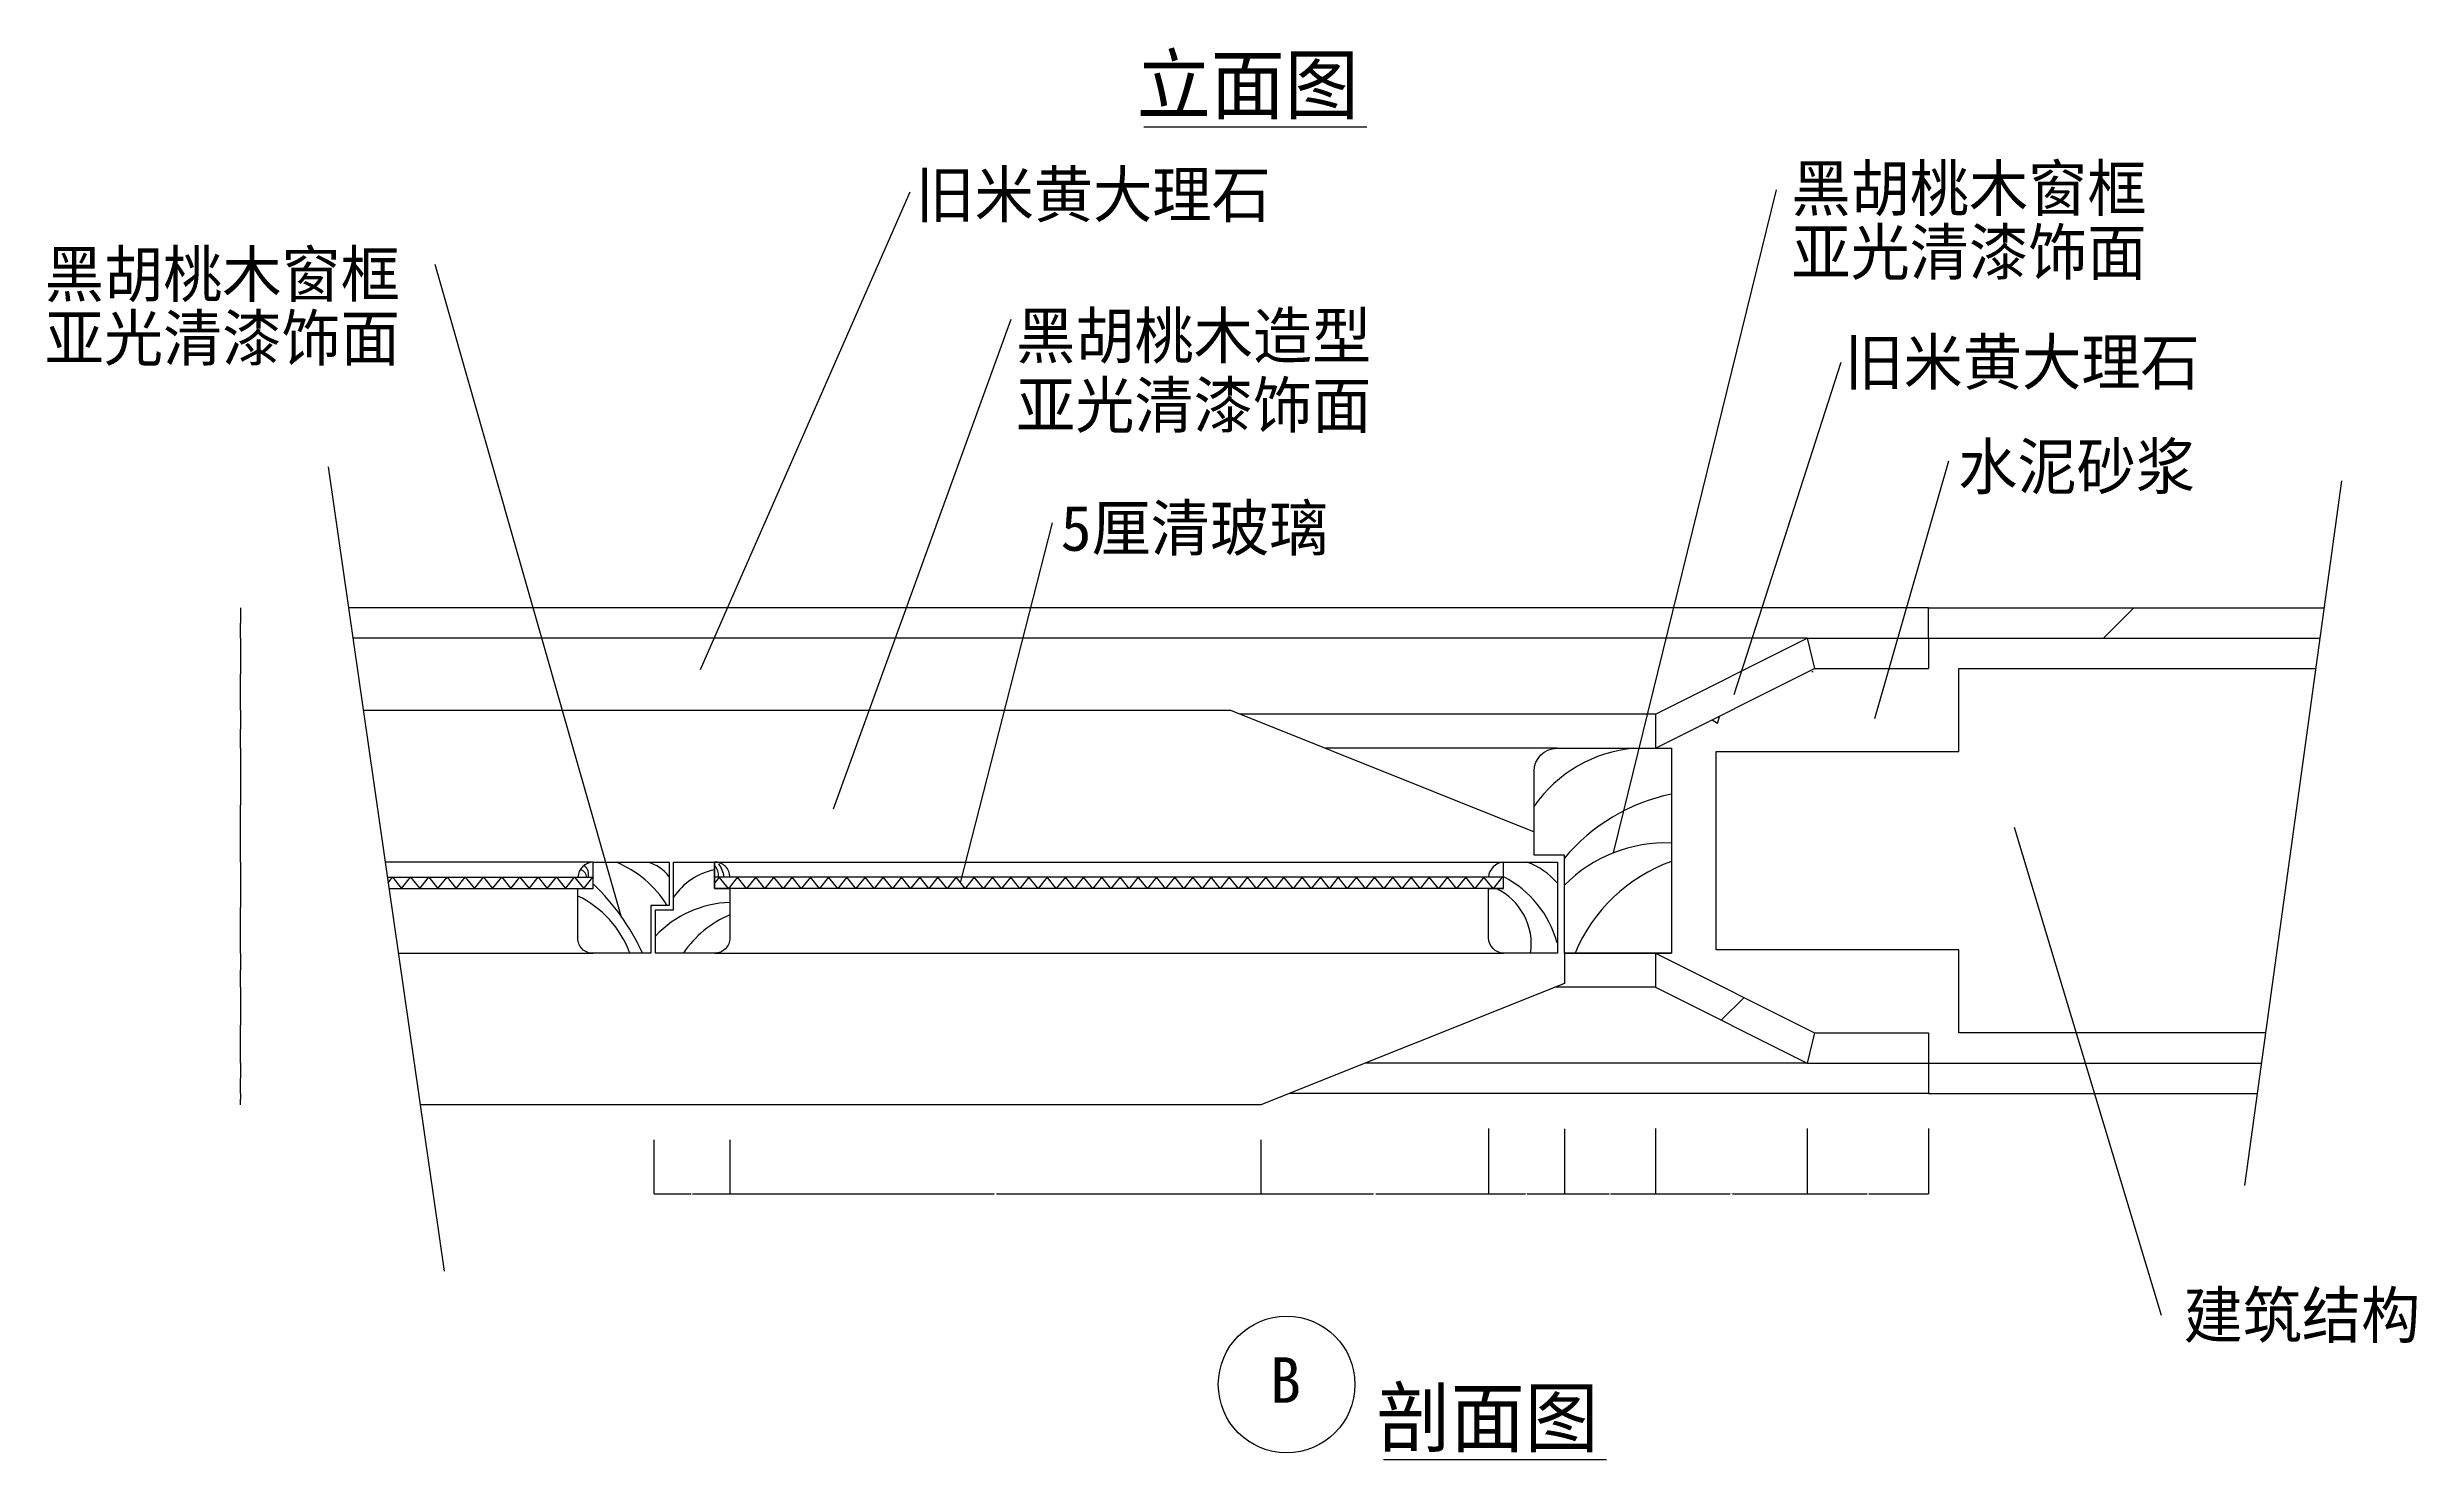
# Model space of a CAD drawing. Header units: metres. Extents: x 247 to 5330, y 146 to 7075.
# Drawn here: x 315 to 3437, y 146 to 2007 of the extents above; entities that cross this region are included whole.
import ezdxf

# ---------------------------------------------------------------- set-up
doc = ezdxf.new("R2010")
doc.units = ezdxf.units.M
for name, color, linetype in [('2', 2, 'Continuous'), ('4', 4, 'Continuous'), ('7', 7, 'Continuous'), ('BH', 3, 'Continuous'), ('DIM', 3, 'Continuous'), ('TEXT', 3, 'Continuous')]:
    doc.layers.add(name, color=color, linetype=linetype)
doc.dimstyles.get("Standard").update_dxf_attribs({"dimtxt": 2.5, "dimasz": 2.5, "dimexe": 1.25, "dimexo": 0.625, "dimtad": 1, "dimcen": 2.5, "dimazin": 3, "dimtfac": 1, "dimtmove": 0, "dimatfit": 3})

# ---------------------------------------------------------------- blocks, each defined once
blk = doc.blocks.new('*D14')
for p, q in [((1214.54, 567.32), (1214.54, 496.51)), ((1914.2, 567.32), (1914.2, 496.51)), ((1214.79, 496.51), (1562.87, 496.51)), ((1565.87, 496.51), (1913.95, 496.51))]:
    blk.add_line(p, q)
at = {"layer": 'Defpoints'}
for p in [(1214.54, 567.32), (1914.2, 567.32), (1214.54, 496.51)]:
    blk.add_point(p, dxfattribs=at)
at = {"layer": 'DIM', "insert": (1564.37, 496.51), "char_height": 1, "attachment_point": 5}
blk.add_mtext('350', dxfattribs=at)
blk = doc.blocks.new('*D15')
for p, q in [((569.91, 933.43), (569.91, 873.43)), ((569.66, 873.43), (569.41, 873.43)), ((569.91, 813.43), (569.91, 873.43)), ((569.91, 873.43), (569.91, 873.43)), ((570.16, 873.43), (570.41, 873.43))]:
    blk.add_line(p, q)
at = {"layer": 'Defpoints'}
for p in [(569.91, 933.43), (569.91, 873.43), (569.91, 813.43)]:
    blk.add_point(p, dxfattribs=at)
at = {"layer": 'DIM', "insert": (569.91, 874.555), "char_height": 1, "attachment_point": 5}
blk.add_mtext('60', dxfattribs=at)
blk = doc.blocks.new('*D16')
for p, q in [((569.91, 813.43), (569.91, 790.93)), ((569.66, 790.93), (569.41, 790.93)), ((569.91, 768.43), (569.91, 790.93)), ((569.91, 790.93), (569.91, 790.93)), ((570.16, 790.93), (570.41, 790.93))]:
    blk.add_line(p, q)
at = {"layer": 'Defpoints'}
for p in [(569.91, 813.43), (569.91, 790.93), (569.91, 768.43)]:
    blk.add_point(p, dxfattribs=at)
at = {"layer": 'DIM', "insert": (569.91, 792.055), "char_height": 1, "attachment_point": 5}
blk.add_mtext('25', dxfattribs=at)
blk = doc.blocks.new('*D17')
for p, q in [((569.91, 768.43), (569.91, 718.43)), ((569.66, 718.43), (569.41, 718.43)), ((569.91, 668.43), (569.91, 718.43)), ((569.91, 718.43), (569.91, 718.43)), ((570.16, 718.43), (570.41, 718.43))]:
    blk.add_line(p, q)
at = {"layer": 'Defpoints'}
for p in [(569.91, 768.43), (569.91, 718.43), (569.91, 668.43)]:
    blk.add_point(p, dxfattribs=at)
at = {"layer": 'DIM', "insert": (569.91, 719.555), "char_height": 1, "attachment_point": 5}
blk.add_mtext('50', dxfattribs=at)
blk = doc.blocks.new('*D18')
for p, q in [((569.91, 668.43), (569.91, 648.43)), ((569.66, 648.43), (569.41, 648.43)), ((569.91, 628.43), (569.91, 648.43)), ((569.91, 648.43), (569.91, 648.43)), ((570.16, 648.43), (570.41, 648.43))]:
    blk.add_line(p, q)
at = {"layer": 'Defpoints'}
for p in [(569.91, 668.43), (569.91, 648.43), (569.91, 628.43)]:
    blk.add_point(p, dxfattribs=at)
at = {"layer": 'DIM', "insert": (569.91, 649.555), "char_height": 1, "attachment_point": 5}
blk.add_mtext('20', dxfattribs=at)
blk = doc.blocks.new('*D19')
for p, q in [((569.91, 628.43), (569.91, 620.93)), ((569.66, 620.93), (569.41, 620.93)), ((569.91, 613.43), (569.91, 620.93)), ((569.91, 620.93), (569.91, 620.93)), ((570.16, 620.93), (570.41, 620.93))]:
    blk.add_line(p, q)
at = {"layer": 'Defpoints'}
for p in [(569.91, 628.43), (569.91, 620.93), (569.91, 613.43)]:
    blk.add_point(p, dxfattribs=at)
at = {"layer": 'DIM', "insert": (569.91, 622.055), "char_height": 1, "attachment_point": 5}
blk.add_mtext('5', dxfattribs=at)
blk = doc.blocks.new('*D20')
for p, q in [((569.91, 1268.43), (569.91, 1248.43)), ((569.66, 1248.43), (569.41, 1248.43)), ((569.91, 1228.43), (569.91, 1248.43)), ((569.91, 1248.43), (569.91, 1248.43)), ((570.16, 1248.43), (570.41, 1248.43))]:
    blk.add_line(p, q)
at = {"layer": 'Defpoints'}
for p in [(569.91, 1268.43), (569.91, 1248.43), (569.91, 1228.43)]:
    blk.add_point(p, dxfattribs=at)
at = {"layer": 'DIM', "insert": (569.91, 1249.555), "char_height": 1, "attachment_point": 5}
blk.add_mtext('20', dxfattribs=at)
blk = doc.blocks.new('*D21')
for p, q in [((569.91, 1228.43), (569.91, 1180.93)), ((569.66, 1180.93), (569.41, 1180.93)), ((569.91, 1133.43), (569.91, 1180.93)), ((569.91, 1180.93), (569.91, 1180.93)), ((570.16, 1180.93), (570.41, 1180.93))]:
    blk.add_line(p, q)
at = {"layer": 'Defpoints'}
for p in [(569.91, 1228.43), (569.91, 1180.93), (569.91, 1133.43)]:
    blk.add_point(p, dxfattribs=at)
at = {"layer": 'DIM', "insert": (569.91, 1182.055), "char_height": 1, "attachment_point": 5}
blk.add_mtext('50', dxfattribs=at)
blk = doc.blocks.new('*D22')
for p, q in [((569.91, 1133.43), (569.91, 1108.43)), ((569.66, 1108.43), (569.41, 1108.43)), ((569.91, 1083.43), (569.91, 1108.43)), ((569.91, 1108.43), (569.91, 1108.43)), ((570.16, 1108.43), (570.41, 1108.43))]:
    blk.add_line(p, q)
at = {"layer": 'Defpoints'}
for p in [(569.91, 1133.43), (569.91, 1108.43), (569.91, 1083.43)]:
    blk.add_point(p, dxfattribs=at)
at = {"layer": 'DIM', "insert": (569.91, 1109.555), "char_height": 1, "attachment_point": 5}
blk.add_mtext('25', dxfattribs=at)
blk = doc.blocks.new('*D23')
for p, q in [((569.91, 1083.43), (569.91, 1008.43)), ((569.66, 1008.43), (569.41, 1008.43)), ((569.91, 933.43), (569.91, 1008.43)), ((569.91, 1008.43), (569.91, 1008.43)), ((570.16, 1008.43), (570.41, 1008.43))]:
    blk.add_line(p, q)
at = {"layer": 'Defpoints'}
for p in [(569.91, 1083.43), (569.91, 1008.43), (569.91, 933.43)]:
    blk.add_point(p, dxfattribs=at)
at = {"layer": 'DIM', "insert": (569.91, 1009.555), "char_height": 1, "attachment_point": 5}
blk.add_mtext('75', dxfattribs=at)
blk = doc.blocks.new('*D24')
for p, q in [((1114.54, 567.32), (1114.54, 496.51)), ((1214.54, 567.32), (1214.54, 496.51)), ((1114.79, 496.51), (1163.54, 496.51)), ((1165.54, 496.51), (1214.29, 496.51))]:
    blk.add_line(p, q)
at = {"layer": 'Defpoints'}
for p in [(1114.54, 567.32), (1214.54, 567.32), (1114.54, 496.51)]:
    blk.add_point(p, dxfattribs=at)
at = {"layer": 'DIM', "insert": (1164.54, 496.51), "char_height": 1, "attachment_point": 5}
blk.add_mtext('50', dxfattribs=at)
blk = doc.blocks.new('*D31')
for p, q in [((2434.2, 582.32), (2434.2, 496.51)), ((2634.2, 582.32), (2634.2, 496.51)), ((2434.45, 496.51), (2532.7, 496.51)), ((2535.7, 496.51), (2633.95, 496.51))]:
    blk.add_line(p, q)
at = {"layer": 'Defpoints'}
for p in [(2434.2, 582.32), (2634.2, 582.32), (2434.2, 496.51)]:
    blk.add_point(p, dxfattribs=at)
at = {"layer": 'DIM', "insert": (2534.2, 496.51), "char_height": 1, "attachment_point": 5}
blk.add_mtext('100', dxfattribs=at)
blk = doc.blocks.new('*D32')
for p, q in [((1914.2, 567.32), (1914.2, 496.51)), ((2214.2, 582.32), (2214.2, 496.51)), ((1914.45, 496.51), (2062.7, 496.51)), ((2065.7, 496.51), (2213.95, 496.51))]:
    blk.add_line(p, q)
at = {"layer": 'Defpoints'}
for p in [(1914.2, 567.32), (2214.2, 582.32), (1914.2, 496.51)]:
    blk.add_point(p, dxfattribs=at)
at = {"layer": 'DIM', "insert": (2064.2, 496.51), "char_height": 1, "attachment_point": 5}
blk.add_mtext('150', dxfattribs=at)
blk = doc.blocks.new('*D33')
for p, q in [((2214.2, 582.32), (2214.2, 496.51)), ((2314.2, 582.14), (2314.2, 496.51)), ((2214.45, 496.51), (2263.2, 496.51)), ((2265.2, 496.51), (2313.95, 496.51))]:
    blk.add_line(p, q)
at = {"layer": 'Defpoints'}
for p in [(2214.2, 582.32), (2314.2, 582.14), (2214.2, 496.51)]:
    blk.add_point(p, dxfattribs=at)
at = {"layer": 'DIM', "insert": (2264.2, 496.51), "char_height": 1, "attachment_point": 5}
blk.add_mtext('50', dxfattribs=at)
blk = doc.blocks.new('*D34')
for p, q in [((2314.2, 582.14), (2314.2, 496.51)), ((2434.2, 582.32), (2434.2, 496.51)), ((2314.45, 496.51), (2373.2, 496.51)), ((2375.2, 496.51), (2433.95, 496.51))]:
    blk.add_line(p, q)
at = {"layer": 'Defpoints'}
for p in [(2314.2, 582.14), (2434.2, 582.32), (2314.2, 496.51)]:
    blk.add_point(p, dxfattribs=at)
at = {"layer": 'DIM', "insert": (2374.2, 496.51), "char_height": 1, "attachment_point": 5}
blk.add_mtext('60', dxfattribs=at)
blk = doc.blocks.new('*D35')
for p, q in [((2634.2, 582.32), (2634.2, 496.51)), ((2794.2, 582.32), (2794.2, 496.51)), ((2634.45, 496.51), (2713.2, 496.51)), ((2715.2, 496.51), (2793.95, 496.51))]:
    blk.add_line(p, q)
at = {"layer": 'Defpoints'}
for p in [(2634.2, 582.32), (2794.2, 582.32), (2634.2, 496.51)]:
    blk.add_point(p, dxfattribs=at)
at = {"layer": 'DIM', "insert": (2714.2, 496.51), "char_height": 1, "attachment_point": 5}
blk.add_mtext('80', dxfattribs=at)

msp = doc.modelspace()

# ---------------------------------------------------------------- hatches: boundary and pattern name
at = {"layer": 'BH'}
h = msp.add_hatch(dxfattribs=at)
h.set_pattern_fill('ANSI33', scale=200)
h.paths.add_polyline_path([(2634.2, 1228.43), (2434.2, 1128.43), (2434.2, 1083.43), (2434.2, 1083.43), (2643.64, 1188.43)])
h.paths.add_polyline_path([(2794.2, 1188.43), (2794.2, 1228.43), (2634.2, 1228.43), (2643.64, 1188.43)])
h.paths.add_polyline_path([(3309.56, 1228.43), (3315.06, 1268.43), (2794.2, 1268.43), (2794.2, 1228.43)])
h.paths.add_polyline_path([(2634.2, 668.43), (2643.64, 708.43), (2434.2, 813.43), (2434.2, 768.43)])
h.paths.add_polyline_path([(2794.2, 668.43), (2794.2, 708.43), (2643.64, 708.43), (2634.2, 668.43)])
h = msp.add_hatch(dxfattribs=at)
h.set_pattern_fill('AR-CONC', scale=10)
h.paths.add_polyline_path([(2434.2, 1083.43), (2455.2, 1083.43), (2455.2, 813.43), (2434.2, 813.43), (2643.64, 708.43), (2794.2, 708.43), (2794.2, 668.43), (3232.65, 668.43), (3238.15, 708.43), (2834.2, 708.43), (2834.2, 817.87), (2514.2, 817.87), (2514.2, 1078.99), (2834.2, 1078.99), (2834.2, 1188.43), (3304.07, 1188.43), (3309.56, 1228.43), (2794.2, 1228.43), (2794.2, 1188.43), (2643.64, 1188.43)])
h = msp.add_hatch(dxfattribs=at)
h.set_pattern_fill('AR-CONC', scale=30)
h.paths.add_polyline_path([(2834.2, 1078.99), (2514.2, 1078.99), (2514.2, 817.87), (2834.2, 817.87), (2834.2, 708.43), (3238.15, 708.43), (3304.07, 1188.43), (2834.2, 1188.43)])
h = msp.add_hatch(dxfattribs=at)
h.set_pattern_fill('ANSI31', scale=1000)
h.paths.add_polyline_path([(2834.2, 817.87), (2834.2, 708.43), (3238.15, 708.43), (3304.07, 1188.43), (2834.2, 1188.43), (2834.2, 1078.99), (2514.2, 1078.99), (2514.2, 817.87)])
h = msp.add_hatch(dxfattribs=at)
h.set_pattern_fill('ANSI33', scale=200)
h.paths.add_polyline_path([(2794.2, 668.43), (2794.2, 628.43), (3227.16, 628.43), (3232.65, 668.43)])

# ---------------------------------------------------------------- linework, layer by layer
at = {"layer": '2'}
msp.add_lwpolyline([(3238.15, 708.43), (2834.2, 708.43), (2834.2, 817.87), (2514.2, 817.87), (2514.2, 1078.99), (2834.2, 1078.99), (2834.2, 1188.43), (3304.07, 1188.43)], dxfattribs=at)
at = {"layer": '4'}
for p, q in [((2794.2, 1268.43), (712.02, 1268.43)), ((2794.2, 1268.43), (3315.06, 1268.43)), ((2794.2, 1228.43), (2794.2, 1268.43)), ((2434.2, 1128.43), (2634.2, 1228.43)), ((2634.2, 1228.43), (2794.2, 1228.43)), ((2634.2, 1228.43), (2643.64, 1188.43)), ((2794.2, 1228.43), (3309.56, 1228.43)), ((2794.2, 1228.43), (2794.2, 1188.43)), ((2434.2, 1083.43), (2643.64, 1188.43)), ((2643.64, 1188.43), (2794.2, 1188.43)), ((2434.2, 1128.43), (2434.2, 1083.43)), ((2304.3, 1083.43), (1999.3, 1083.43)), ((1034.54, 933.43), (760.4, 933.43)), ((1194.54, 933.43), (2234.2, 933.43)), ((777.58, 813.43), (1034.54, 813.43)), ((1194.54, 813.43), (2234.2, 813.43)), ((2434.2, 813.43), (2643.64, 708.43)), ((2434.2, 813.43), (2434.2, 768.43)), ((2434.2, 768.43), (2634.2, 668.43)), ((2643.64, 708.43), (2634.2, 668.43)), ((2643.64, 708.43), (2794.2, 708.43)), ((2794.2, 708.43), (2794.2, 668.43)), ((2634.2, 668.43), (2794.2, 668.43)), ((2794.2, 668.43), (3232.65, 668.43)), ((2794.2, 668.43), (2794.2, 628.43)), ((2794.2, 628.43), (1951.7, 628.43)), ((2794.2, 628.43), (3227.16, 628.43))]:
    msp.add_line(p, q, dxfattribs=at)
for points in [[(731.51, 1133.43), (1874.3, 1133.43), (2274.3, 973.43)], [(2314.2, 813.43), (2314.2, 773.43), (1914.2, 613.43), (806.61, 613.43)]]:
    msp.add_lwpolyline(points, dxfattribs=at)
for points in [[(2314.2, 813.43), (2455.2, 813.43), (2314.2, 813.43), (2314.2, 942.43), (2274.3, 942.43), (2274.3, 1053.43, -0.41), (2304.3, 1083.43), (2455.2, 1083.43), (2455.2, 813.43)], [(1194.54, 898.43), (1194.54, 913.43), (1194.54, 898.43), (1214.54, 898.43), (1214.54, 833.43, -0.42), (1194.54, 813.43), (1116.54, 813.43), (1116.54, 870.43), (1140.54, 870.43), (1140.54, 933.43), (1194.54, 933.43), (1194.54, 913.43), (1194.54, 933.43)]]:
    msp.add_lwpolyline(points, format="xyb", dxfattribs=at)
for points in [[(1034.54, 913.43), (1034.54, 933.43), (1134.54, 933.43), (1134.54, 876.43), (1110.54, 876.43), (1110.54, 813.43), (1034.54, 813.43, -0.45), (1014.54, 833.43), (1014.54, 898.43), (1034.54, 898.43)], [(2234.2, 913.43), (2234.2, 933.43), (2305.2, 933.43), (2305.2, 813.43), (2234.2, 813.43, -0.39), (2214.2, 833.43), (2214.2, 898.43), (2234.2, 898.43)]]:
    msp.add_lwpolyline(points, format="xyb", close=True, dxfattribs=at)
for centre, radius, start, end in [((1035.21, 912.76), 20.68, 91.85, 178.15), ((1195, 913.89), 19.54, 358.64, 91.36), ((2235.79, 911.84), 21.65, 94.21, 175.79)]:
    msp.add_arc(centre, radius, start, end, dxfattribs=at)
at = {"layer": '7'}
for p, q in [((2634.2, 1228.43), (717.79, 1228.43)), ((2434.2, 1128.43), (1886.8, 1128.43)), ((763.28, 913.43), (1034.54, 913.43)), ((1991.38, 913.43), (1194.54, 913.43)), ((2234.2, 913.43), (1991.38, 913.43)), ((765.45, 898.43), (1034.54, 898.43)), ((1991.38, 898.43), (1194.54, 898.43)), ((2234.2, 898.43), (1991.38, 898.43)), ((2434.2, 768.43), (2301.7, 768.43)), ((2634.2, 668.43), (2051.7, 668.43))]:
    msp.add_line(p, q, dxfattribs=at)
at = {"layer": 'BH'}
for points in [[(764.32, 906.28), (770.04, 913.43), (782.04, 898.43), (794.04, 913.43), (806.04, 898.43), (818.04, 913.43), (830.04, 898.43), (842.04, 913.43), (854.04, 898.43), (866.04, 913.43), (878.04, 898.43), (890.04, 913.43), (902.04, 898.43), (914.04, 913.43), (926.04, 898.43), (938.04, 913.43), (950.04, 898.43), (962.04, 913.43), (974.04, 898.43), (986.04, 913.43), (998.04, 898.43), (1010.04, 913.43), (1022.04, 898.43), (1034.04, 913.43)], [(2232.2, 913.43), (2220.2, 898.43), (2208.2, 913.43), (2196.2, 898.43), (2184.2, 913.43), (2172.2, 898.43), (2160.2, 913.43), (2148.2, 898.43), (2136.2, 913.43), (2124.2, 898.43), (2112.2, 913.43), (2100.2, 898.43), (2088.2, 913.43), (2076.2, 898.43), (2064.2, 913.43), (2052.2, 898.43), (2040.2, 913.43), (2028.2, 898.43), (2016.2, 913.43), (2004.76, 898.43), (1992.76, 913.43), (1980.76, 898.43), (1968.76, 913.43), (1956.76, 898.43), (1944.76, 913.43), (1932.76, 898.43), (1920.76, 913.43), (1908.76, 898.43), (1896.76, 913.43), (1884.76, 898.43), (1872.76, 913.43), (1860.76, 898.43), (1848.76, 913.43), (1836.76, 898.43), (1824.76, 913.43), (1812.76, 898.43), (1800.76, 913.43), (1788.76, 898.43), (1776.76, 913.43), (1764.76, 898.43), (1752.76, 913.43), (1740.76, 898.43), (1728.76, 913.43), (1716.76, 898.43), (1704.76, 913.43), (1692.76, 898.43), (1680.76, 913.43), (1668.76, 898.43), (1656.76, 913.43), (1644.76, 898.43), (1632.76, 913.43), (1620.76, 898.43), (1608.76, 913.43), (1596.76, 898.43), (1584.76, 913.43), (1572.76, 898.43), (1560.76, 913.43), (1548.76, 898.43), (1536.76, 913.43), (1524.76, 898.43), (1512.76, 913.43), (1500.76, 898.43), (1488.76, 913.43), (1476.76, 898.43), (1464.76, 913.43), (1452.76, 898.43), (1440.76, 913.43), (1428.76, 898.43), (1416.76, 913.43), (1404.76, 898.43), (1392.76, 913.43), (1380.76, 898.43), (1368.76, 913.43), (1356.76, 898.43), (1344.76, 913.43), (1332.76, 898.43), (1320.76, 913.43), (1308.76, 898.43), (1296.76, 913.43), (1284.76, 898.43), (1272.76, 913.43), (1260.76, 898.43), (1248.76, 913.43), (1236.76, 898.43), (1224.76, 913.43), (1212.76, 898.43), (1200.76, 913.43), (1194.54, 905.65)]]:
    msp.add_lwpolyline(points, dxfattribs=at)
for centre, radius, start, end in [((2422.44, 903.08), 181.11, 95.26, 144.89), ((2507.81, 775.48), 253.12, 102, 139.9), ((2447.8, 770.8), 187.91, 87.74, 135.31), ((1013.92, 912.25), 12.13, 4.91, 65.87), ((1011.07, 916.21), 17.52, 351.18, 44.48), ((1008.87, 799.1), 145.49, 32.08, 67.39), ((1096.45, 888.24), 45.97, 34.68, 77.4), ((1212.18, 838.4), 86.73, 101.94, 145.7), ((1182.26, 916.76), 17.3, 350.67, 43.39), ((1174.55, 910.86), 32.43, 5.48, 38.5), ((2169.69, 789.72), 140.11, 15.49, 62.51), ((2229.85, 839.8), 100.06, 41.14, 69.35), ((2529.15, 729.97), 217.4, 109.89, 157.42), ((955.68, 766.74), 135.4, 19.98, 64.3), ((814.45, 679.53), 315.16, 25.36, 45.45), ((1220.24, 737.36), 143.13, 92.24, 136.43), ((2190.15, 825.52), 80.47, 351.36, 64.96), ((1269.46, 734.9), 140.16, 113.03, 145.88)]:
    msp.add_arc(centre, radius, start, end, dxfattribs=at)
at = {"layer": 'DIM'}
for p, q in [((685.19, 1454.18), (838.24, 394.41)), ((3338.07, 1435.97), (3210.53, 507.3))]:
    msp.add_line(p, q, dxfattribs=at)
at = {"layer": 'TEXT'}
for p, q in [((1760.07, 1902.48), (2053.94, 1902.48)), ((2076.05, 146.09), (2369.93, 146.09))]:
    msp.add_line(p, q, dxfattribs=at)
msp.add_circle((1948.27, 245.09), 90, dxfattribs=at)

# ---------------------------------------------------------------- texts
for s, height, p in [('立面图', 75, (1750.87, 1920.41)), ('旧米黄大理石', 60, (1459.24, 1783.19)), ('黑胡桃木窗框', 60, (2613.4, 1791.27)), ('亚光清漆饰面', 60, (2613.4, 1707.14)), ('黑胡桃木窗框', 60, (311.87, 1678.08)), ('亚光清漆饰面', 60, (311.87, 1593.95)), ('黑胡桃木造型', 60, (1591.87, 1597.05)), ('旧米黄大理石', 60, (2683.34, 1562.39)), ('亚光清漆饰面', 60, (1591.87, 1505.55)), ('水泥砂浆', 60, (2833.23, 1424.68)), ('5厘清玻璃', 60, (1650.43, 1343.64)), ('建筑结构', 60, (3130.03, 306.43)), ('B', 60, (1926.33, 220.96)), ('剖面图', 75, (2066.86, 164.02))]:
    msp.add_text(s, height=height, dxfattribs=at).set_placement(p)

# ---------------------------------------------------------------- dimensions: what is measured, and where the dimension line sits
at = {"layer": 'DIM'}
for base, p1, p2, text, picture, middle in [((569.91, 1248.43), (569.91, 1268.43), (569.91, 1228.43), '20', '*D20', (569.91, 1249.555)), ((569.91, 1180.93), (569.91, 1228.43), (569.91, 1133.43), '50', '*D21', (569.91, 1182.055)), ((569.91, 1108.43), (569.91, 1133.43), (569.91, 1083.43), '25', '*D22', (569.91, 1109.555)), ((569.91, 1008.43), (569.91, 1083.43), (569.91, 933.43), '75', '*D23', (569.91, 1009.555)), ((569.91, 873.43), (569.91, 933.43), (569.91, 813.43), '60', '*D15', (569.91, 874.555)), ((569.91, 790.93), (569.91, 813.43), (569.91, 768.43), '25', '*D16', (569.91, 792.055)), ((569.91, 718.43), (569.91, 768.43), (569.91, 668.43), '50', '*D17', (569.91, 719.555)), ((569.91, 648.43), (569.91, 668.43), (569.91, 628.43), '20', '*D18', (569.91, 649.555)), ((569.91, 620.93), (569.91, 628.43), (569.91, 613.43), '5', '*D19', (569.91, 622.055)), ((1114.54, 496.51), (1114.54, 567.32), (1214.54, 567.32), '50', '*D24', (1164.54, 496.51)), ((1214.54, 496.51), (1214.54, 567.32), (1914.2, 567.32), '350', '*D14', (1564.37, 496.51)), ((1914.2, 496.51), (1914.2, 567.32), (2214.2, 582.32), '150', '*D32', (2064.2, 496.51)), ((2214.2, 496.51), (2214.2, 582.32), (2314.2, 582.14), '50', '*D33', (2264.2, 496.51)), ((2314.2, 496.51), (2314.2, 582.14), (2434.2, 582.32), '60', '*D34', (2374.2, 496.51)), ((2434.2, 496.51), (2434.2, 582.32), (2634.2, 582.32), '100', '*D31', (2534.2, 496.51)), ((2634.2, 496.51), (2634.2, 582.32), (2794.2, 582.32), '80', '*D35', (2714.2, 496.51))]:
    dim = msp.add_linear_dim(base=base, p1=p1, p2=p2, text=text, dimstyle='Standard', dxfattribs=at)
    dim.commit()
    dim.dimension.update_dxf_attribs({"geometry": picture, "text_midpoint": middle})

# ---------------------------------------------------------------- leaders
for points in [[(1175.95, 1187.35), (1452.25, 1816.82)], [(2378.84, 945.6), (2593.54, 1819.14)], [(1071.32, 862.13), (826.16, 1720.95)], [(1351.12, 1003.79), (1585.25, 1648.8)], [(2537.75, 1154.37), (2679.14, 1591.99)], [(2723.28, 1122.56), (2820.83, 1462.19)], [(1518.76, 905.93), (1639.81, 1380.45)], [(2906.95, 979.51), (3100.52, 336.53)]]:
    msp.add_leader(points, dimstyle='Standard', dxfattribs=at)

doc.saveas('drawing.dxf')
